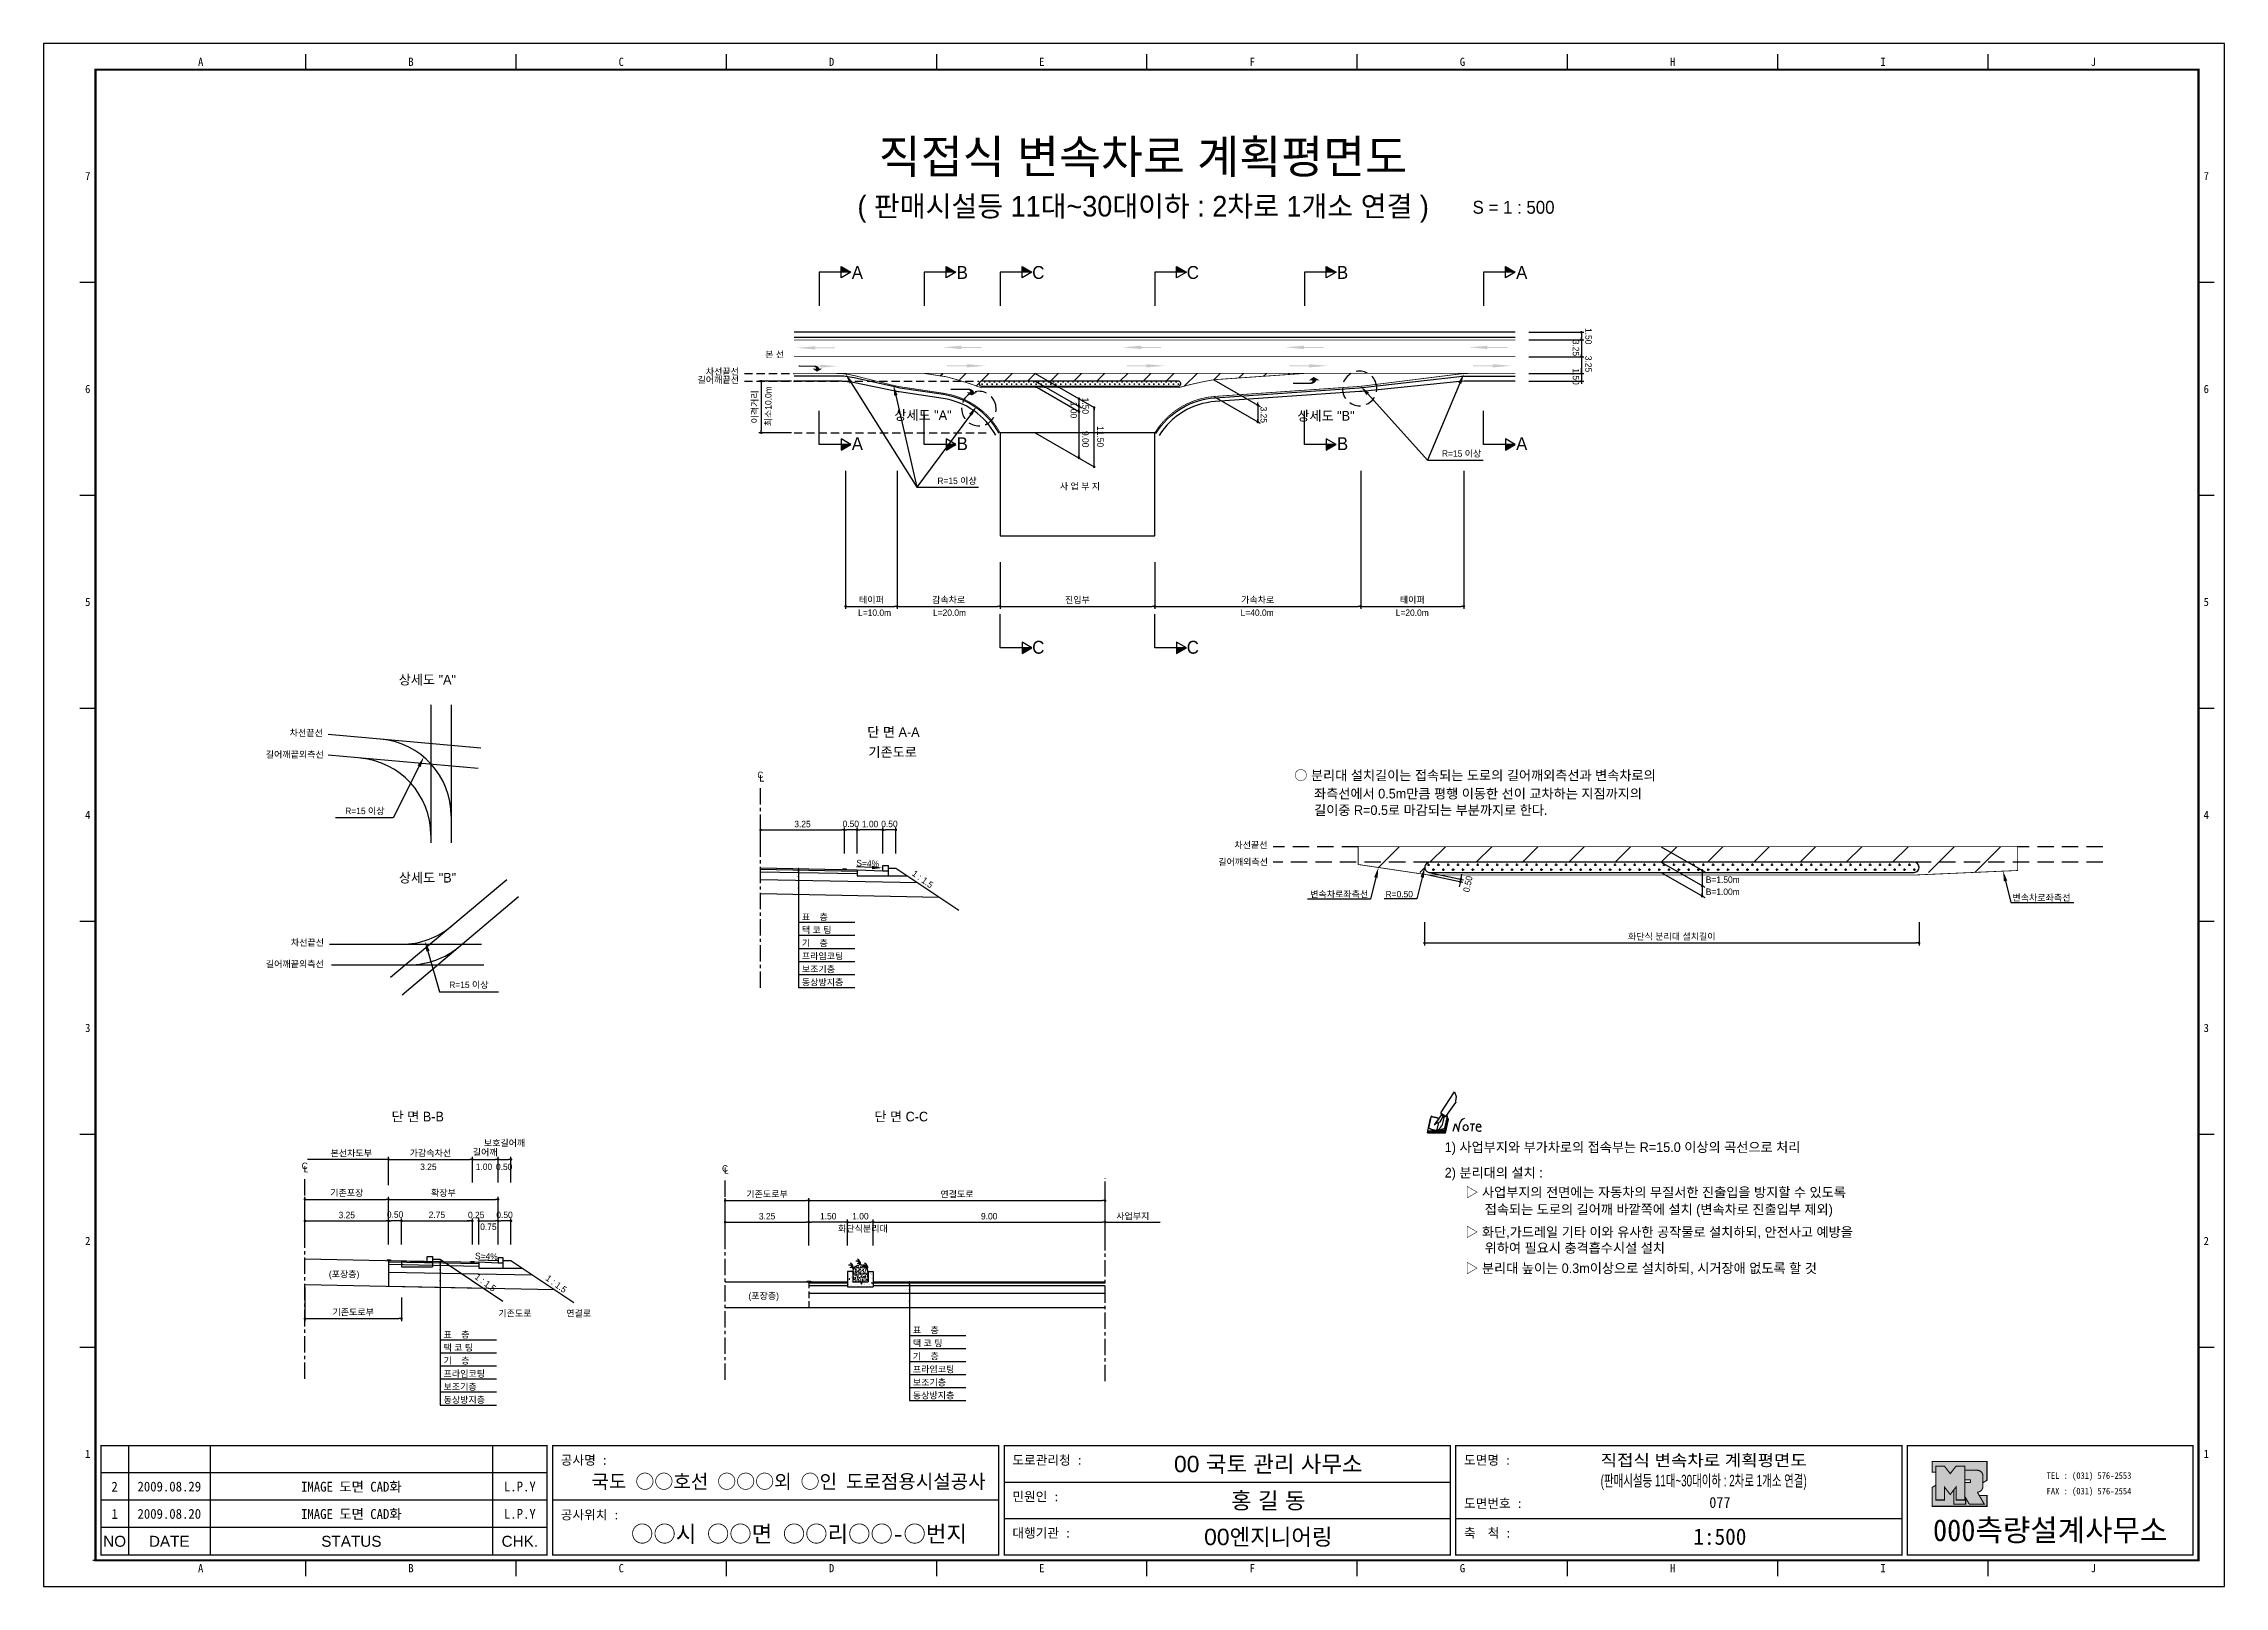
# Model space of a CAD drawing. Header units: millimetres. Extents: x 468 to 891, y -10 to 289.
import ezdxf
from ezdxf.enums import TextEntityAlignment as Align

# ---------------------------------------------------------------- set-up
doc = ezdxf.new("R2010")
doc.units = ezdxf.units.MM
doc.linetypes.add('CENTER', pattern=[50.8, 31.75, -6.35, 6.35, -6.35])
doc.linetypes.add('HIDDEN', pattern=[9.525, 6.35, -3.175])
for name, color, linetype in [('CC-GSTR-0004', 4, 'Continuous'), ('CM-LANE-0030', 30, 'Continuous'), ('CZ-DIMT-0002', 7, 'Continuous'), ('CZ-EXST-0002', 1, 'Continuous'), ('CZ-LIN1-0007', 7, 'Continuous'), ('CZ-LIN2-0003', 3, 'Continuous'), ('CZ-LINE-0001', 7, 'Continuous'), ('CZ-TEXT-BOX0', 7, 'Continuous'), ('TITLE', 7, 'Continuous')]:
    doc.layers.add(name, color=color, linetype=linetype)
doc.styles.add('견고딕', font='arial.ttf')
doc.styles.add('돋움', font='')
doc.styles.add('돋음체', font='')
doc.styles.get('돋움').set_extended_font_data('Dotum')
doc.styles.get('돋음체').set_extended_font_data('DotumChe')

msp = doc.modelspace()

# ---------------------------------------------------------------- texts
at = {"layer": 'CZ-DIMT-0002', "style": '돋움'}
for s, height, p in [('A', 2.5, (625.61, 245.02)), ('B', 2.5, (645.97, 245.02)), ('C', 2.5, (660.73, 245.02)), ('C', 2.5, (690.73, 245.02)), ('B', 2.5, (719.79, 245.02)), ('A', 2.5, (754.58, 245.02)), ('본 선', 1.25, (609.56, 229.12)), ('길어깨끝선', 1.25, (598.6, 224.17)), ('차선끝선', 1.25, (599.4, 225.77)), ('상세도 "A"', 1.875, (638.34, 217.33)), ('상세도 "B"', 1.875, (716.57, 217.2)), ('A', 2.5, (625.61, 211.79)), ('B', 2.5, (645.97, 211.79)), ('B', 2.5, (719.79, 211.79)), ('A', 2.5, (754.58, 211.79)), ('R=15 이상', 1.25, (742.91, 209.88)), ('R=15 이상', 1.25, (644.96, 204.6)), ('사 업 부 지', 1.25, (668.82, 203.52)), ('L=10.0m', 1.25, (628.95, 179)), ('L=20.0m', 1.25, (643.5, 179)), ('L=40.0m', 1.25, (703.22, 179)), ('L=20.0m', 1.25, (733.33, 179)), ('C', 2.5, (660.73, 172.29)), ('C', 2.5, (690.73, 172.29)), ('차선끝선', 1.25, (518.62, 155.68)), ('길어깨끝외측선', 1.25, (516.39, 151.48)), ('C', 1.25, (606.79, 147.52)), ('L', 1.25, (607.05, 146.86)), ('R=15 이상', 1.25, (530, 140.53)), ('차선끝선', 1.25, (702.02, 133.92)), ('차선끝선', 1.25, (518.85, 115)), ('길어깨끝외측선', 1.25, (516.4, 110.82)), ('R=15 이상', 1.25, (550.19, 106.8)), ('C', 1.25, (518.32, 71.66)), ('L', 1.25, (518.58, 71)), ('C', 1.25, (599.91, 71.15)), ('L', 1.25, (600.18, 70.76))]:
    msp.add_text(s, height=height, dxfattribs=at).set_placement(p, align=Align.MIDDLE_CENTER)
for s, rotation, p in [('1.50', 270, (766.92, 234.24)), ('3.25', 270, (764.48, 231.97)), ('3.25', 270, (766.92, 228.85)), ('1.50', 270, (764.48, 226.41)), ('최소10.0m', 90, (608.94, 215.17))]:
    msp.add_text(s, height=1.25, rotation=rotation, dxfattribs=at).set_placement(p)
for s, p in [('○ 분리대 설치길이는 접속되는 도로의 길어깨외측선과 변속차로의', (710.42, 147.44)), ('좌측선에서 0.5m만큼 평행 이동한 선이 교차하는 지점까지의', (714.27, 143.89)), ('길이중 R=0.5로 마감되는 부분까지로 한다.', (714.27, 140.69)), ('1) 사업부지와 부가차로의 접속부는 R=15.0 이상의 곡선으로 처리', (739.63, 75.28)), ('2) 분리대의 설치 :', (739.63, 70.33)), ('▷ 사업부지의 전면에는 자동차의 무질서한 진출입을 방지할 수 있도록', (743.62, 66.53)), ('접속되는 도로의 길어깨 바깥쪽에 설치 (변속차로 진출입부 제외)', (747.4, 63.21)), ('▷ 화단,가드레일 기타 이와 유사한 공작물로 설치하되, 안전사고 예방을', (743.62, 58.81)), ('위하여 필요시 충격흡수시설 설치', (747.4, 55.74)), ('▷ 분리대 높이는 0.3m이상으로 설치하되, 시거장애 없도록 할 것', (743.62, 51.79))]:
    msp.add_text(s, height=1.875, dxfattribs=at).set_placement(p, align=Align.MIDDLE_LEFT)
for s, p in [('길어깨외측선', (695.67, 130.01)), ('B=1.50m', (790.31, 126.57)), ('변속차로좌측선', (713.52, 123.74)), ('R=0.50', (728.15, 123.76)), ('B=1.00m', (790.31, 124.23)), ('변속차로좌측선', (849.84, 123.07)), ('표    층', (614.83, 119.32)), ('기    층', (614.83, 114.25)), ('택 코 팅', (614.83, 116.79)), ('프라임코팅', (614.83, 111.72)), ('보조기층', (614.83, 109.19)), ('동상방지층', (614.83, 106.66)), ('3.25', (540.74, 70.85)), ('1.00', (551.53, 70.85)), ('0.50', (555.44, 70.85)), ('화단식분리대', (621.85, 58.85)), ('사업부지', (675.86, 61.26)), ('(포장층)', (523.01, 50.01)), ('(포장층)', (604.47, 45.8)), ('기존도로', (555.9, 42.41)), ('연결로', (569.09, 42.41)), ('표    층', (545.27, 38.29)), ('표    층', (636.38, 39.15)), ('기    층', (545.27, 33.23)), ('택 코 팅', (545.27, 35.76)), ('기    층', (636.38, 34.08)), ('택 코 팅', (636.38, 36.61)), ('프라임코팅', (545.27, 30.7)), ('프라임코팅', (636.38, 31.55)), ('보조기층', (636.38, 29.02)), ('보조기층', (545.27, 28.16)), ('동상방지층', (545.27, 25.63)), ('동상방지층', (636.38, 26.49))]:
    msp.add_text(s, height=1.25, dxfattribs=at).set_placement(p)
for s, rotation, p in [('S=4%', 357.7094, (627.62, 130.34)), ('1 : 1.5', 323.8881, (638.29, 127.3)), ('S=4%', 357.7094, (553.59, 54.1)), ('1 : 1.5', 323.8881, (553.41, 49.01)), ('1 : 1.5', 323.8881, (567.16, 48.76))]:
    msp.add_text(s, height=1.25, rotation=rotation, dxfattribs=at).set_placement(p, align=Align.MIDDLE_CENTER)
at = {"layer": 'CZ-DIMT-0002', "char_height": 1.25, "attachment_point": 5, "style": '돋움'}
for s, insert, rotation in [('1.50', (669.88, 219.14), 270), ('1.00', (667.61, 218.33), 270), ('3.25', (704.49, 217.41), 270), ('9.00', (669.88, 212.66), 270), ('11.50', (672.77, 213.17), 270), ('\\A1;0.50', (744.12, 126.34), 78.0015)]:
    msp.add_mtext(s, dxfattribs=dict(at, insert=insert, rotation=rotation))
at = {"layer": 'CZ-DIMT-0002', "insert": (527.36, 74.04), "char_height": 1.25, "attachment_point": 5, "style": '돋움'}
msp.add_mtext('본선차도부', dxfattribs=at)
at = {"layer": 'CZ-LINE-0001', "insert": (605.76, 218.93), "char_height": 1.25, "attachment_point": 5, "rotation": 90, "style": '돋움'}
msp.add_mtext('\\A1;이격거리', dxfattribs=at)
at = {"layer": 'CZ-LINE-0001', "char_height": 1.25, "attachment_point": 5, "style": '돋움'}
for s, insert in [('\\A1;테이퍼', (628.33, 181.42)), ('\\A1;감속차로', (643.33, 181.43)), ('\\A1;진입부', (668.33, 181.42)), ('\\A1;가속차로', (703.33, 181.43)), ('\\A1;테이퍼', (733.33, 181.42)), ('\\A1;3.25', (614.95, 137.98)), ('\\A1;0.50', (624.33, 138.01)), ('\\A1;1.00', (628.08, 137.98)), ('\\A1;0.50', (631.83, 138)), ('\\A1;화단식 분리대 설치길이', (783.71, 116.1)), ('\\A1;보호길어깨', (557.11, 76.01)), ('\\A1;가감속차선', (542.73, 74.09)), ('\\A1;길어깨', (553.36, 74.22)), ('\\A1;기존포장', (526.48, 66.35)), ('\\A1;확장부', (545.23, 66.35)), ('\\A1;기존도로부', (608.08, 66.1)), ('\\A1;연결도로', (644.95, 66.09)), ('\\A1;3.25', (526.48, 62.11)), ('\\A1;0.50', (535.86, 62.19)), ('\\A1;2.75', (543.98, 62.15)), ('\\A1;0.25', (551.61, 62.12)), ('\\A1;0.75', (553.98, 59.84)), ('\\A1;0.50', (557.11, 62.14)), ('\\A1;3.25', (608.08, 61.87)), ('\\A1;1.50', (619.95, 61.87)), ('\\A1;1.00', (626.2, 61.87)), ('\\A1;9.00', (651.2, 61.87)), ('\\A1;기존도로부', (527.73, 43.2))]:
    msp.add_mtext(s, dxfattribs=dict(at, insert=insert))
at = {"layer": 'CZ-TEXT-BOX0', "style": '돋움'}
for s, p in [('상세도 "A"', (542.13, 166)), ('단 면 A-A', (632.61, 155.84)), ('기존도로', (632.46, 151.95)), ('상세도 "B"', (542.15, 127.57)), ('단 면 B-B', (540.26, 81.22)), ('단 면 C-C', (634.12, 81.22))]:
    msp.add_text(s, height=1.875, dxfattribs=at).set_placement(p, align=Align.MIDDLE_CENTER)
at = {"layer": 'TITLE', "color": 3, "linetype": 'Continuous', "style": '돋음체'}
for s, p in [('A', (498.12, 285.9)), ('B', (538.95, 285.9)), ('C', (579.77, 285.9)), ('D', (620.6, 285.9)), ('E', (661.42, 285.9)), ('F', (702.25, 285.9)), ('G', (743.07, 285.9)), ('H', (783.9, 285.9)), ('I', (824.72, 285.9)), ('J', (865.54, 285.9)), ('7', (476.2, 263.73)), ('7', (887.47, 263.73)), ('6', (476.2, 222.4)), ('6', (887.47, 222.4)), ('5', (476.2, 181.07)), ('5', (887.47, 181.07)), ('4', (476.2, 139.74)), ('4', (887.47, 139.74)), ('3', (476.2, 98.41)), ('3', (887.47, 98.41)), ('2', (476.2, 57.09)), ('2', (887.47, 57.09)), ('1', (476.2, 15.76)), ('1', (887.47, 15.76)), ('A', (498.12, -6.42)), ('B', (538.95, -6.42)), ('C', (579.77, -6.42)), ('D', (620.6, -6.42)), ('E', (661.42, -6.42)), ('F', (702.25, -6.42)), ('G', (743.07, -6.42)), ('H', (783.9, -6.42)), ('I', (824.72, -6.42)), ('J', (865.54, -6.42))]:
    msp.add_text(s, height=1.59, dxfattribs=at).set_placement(p, align=Align.MIDDLE)
at = {"layer": 'TITLE', "style": '돋움'}
for s, height, p in [('직접식 변속차로 계획평면도', 6.5, (681.05, 267.51)), ('( 판매시설등 11대~30대이하 : 2차로 1개소 연결 )', 4, (681.09, 257.88))]:
    msp.add_text(s, height=height, dxfattribs=at).set_placement(p, align=Align.MIDDLE_CENTER)
msp.add_text('S = 1 : 500', height=2.5, dxfattribs=at).set_placement((745.04, 257.67), align=Align.MIDDLE_LEFT)
at = {"layer": 'TITLE', "style": '돋음체'}
for s, p in [('공사명 : ', (568.03, 13.66)), ('도로관리청 :', (655.71, 13.66)), ('도면명 :', (743.38, 13.66)), ('민원인 :', (655.71, 6.58)), ('공사위치 :', (568.03, 3.04)), ('도면번호 :', (743.38, 5.26)), ('대행기관 :', (655.71, -0.49)), ('축  척 :', (743.38, -0.49))]:
    msp.add_text(s, height=1.804, dxfattribs=at).set_placement(p)
at = {"layer": 'TITLE', "color": 7, "linetype": 'Continuous'}
for s, height, style, p in [('00 국토 관리 사무소', 3.1832, '견고딕', (705.38, 13.83)), ('국도 ○○호선 ○○○외 ○인 도로점용시설공사', 2.7, '돋음체', (612.25, 10.44)), ('홍 길 동', 3.183, '견고딕', (705.38, 6.76)), ('○○시 ○○면 ○○리○○-○번지', 3.1832, '돋음체', (614.28, 0.28)), ('00엔지니어링', 3.183, '견고딕', (705.38, -0.32))]:
    msp.add_text(s, height=height, dxfattribs=dict(at, style=style)).set_placement(p, align=Align.MIDDLE)
at = {"layer": 'TITLE', "style": '돋움'}
for s, width, p, p2 in [('직접식 변속차로 계획평면도', 1.010039, (769.91, 13.4), (809.91, 13.4)), ('(판매시설등 11대~30대이하 : 2차로 1개소 연결)', 0.580309, (769.91, 9.45), (809.91, 9.45))]:
    msp.add_text(s, height=2.25, dxfattribs=dict(at, width=width)).set_placement(p, p2, align=Align.FIT)
at = {"layer": 'TITLE', "color": 1, "linetype": 'Continuous', "style": '돋음체'}
msp.add_text('2', height=1.91, dxfattribs=at).set_placement((481.42, 9.41), align=Align.MIDDLE)
at = {"layer": 'TITLE', "linetype": 'Continuous'}
for s, height, style, p in [('2009.08.29', 1.91, '돋음체', (492.03, 9.41)), ('L.P.Y', 1.91, '돋음체', (560.08, 9.41)), ('1', 1.91, '돋음체', (481.42, 4.11)), ('2009.08.20', 1.91, '돋음체', (492.03, 4.11)), ('L.P.Y', 1.91, '돋음체', (560.08, 4.11)), ('077', 2.122, '돋음체', (793.05, 6.32)), ('1:500', 3.183, '돋음체', (793.05, -0.32)), ('NO', 2.122, '견고딕', (481.42, -1.2)), ('DATE', 2.122, '견고딕', (492.03, -1.2)), ('STATUS', 2.122, '견고딕', (527.38, -1.2)), ('CHK.', 2.122, '견고딕', (560.08, -1.2))]:
    msp.add_text(s, height=height, dxfattribs=dict(at, style=style)).set_placement(p, align=Align.MIDDLE)
at = {"layer": 'TITLE', "style": '돋음체'}
for p in [(527.38, 9.41), (527.38, 4.11)]:
    msp.add_text('IMAGE 도면 CAD화', height=1.9099, dxfattribs=at).set_placement(p, align=Align.MIDDLE)
at = {"layer": 'TITLE', "color": 180, "style": '돋음체'}
for s, p in [('TEL : (031) 576-2553', (856.48, 10.92)), ('FAX : (031) 576-2554', (856.48, 7.9))]:
    msp.add_text(s, height=1.2733, dxfattribs=at).set_placement(p)
msp.add_text('000측량설계사무소', height=4.244, dxfattribs=at).set_placement((857.18, -1.17), align=Align.CENTER)

# ---------------------------------------------------------------- blocks, each defined once
blk = doc.blocks.new('note')
for p, q in [((0.85, 3.5), (3.53, 7.57)), ((1.8, 2.79), (3.74, 5.46)), ((3.53, 7.57), (3.8, 6.64)), ((3.8, 6.64), (3.69, 5.72)), ((3.69, 5.72), (3.74, 5.46)), ((-1.24, 2.36), (-1.77, 0)), ((-1.77, 0), (1.77, 0)), ((-1.77, 0), (-1.77, -0.3)), ((-1.53, 0.52), (-1.55, 0.54)), ((-1.01, 2.9), (-1.53, 0.52)), ((-1.48, 0.48), (-1.53, 0.52)), ((-1.43, 0.44), (-1.48, 0.48)), ((-1.38, 0.41), (-1.43, 0.44)), ((-1.33, 0.4), (-1.38, 0.41)), ((-1.27, 0.37), (-1.33, 0.4)), ((-1.22, 0.35), (-1.27, 0.37)), ((-1.13, 2.36), (-1.24, 2.36)), ((-1.17, 0.33), (-1.22, 0.35)), ((-1.12, 0.32), (-1.17, 0.33)), ((-1.02, 0.25), (-1.12, 0.32)), ((-0.97, 0.22), (-1.02, 0.25)), ((-1, 2.9), (-1.01, 2.9)), ((-0.98, 2.85), (-1, 2.9)), ((-0.95, 2.8), (-0.98, 2.85)), ((-0.93, 0.21), (-0.97, 0.22)), ((-0.9, 2.75), (-0.95, 2.8)), ((-0.88, 0.19), (-0.93, 0.21)), ((-0.85, 2.72), (-0.9, 2.75)), ((-0.8, 0.18), (-0.88, 0.19)), ((-0.79, 2.69), (-0.85, 2.72)), ((-0.75, 0.17), (-0.8, 0.18)), ((-0.74, 2.68), (-0.79, 2.69)), ((-0.7, 0.16), (-0.75, 0.17)), ((-0.69, 2.65), (-0.74, 2.68)), ((-0.64, 0.15), (-0.7, 0.16)), ((-0.64, 2.65), (-0.69, 2.65)), ((-0.59, 2.63), (-0.64, 2.65)), ((-0.58, 0.14), (-0.64, 0.15)), ((-0.54, 2.62), (-0.59, 2.63)), ((-0.53, 0.13), (-0.58, 0.14)), ((-0.48, 2.61), (-0.54, 2.62)), ((-0.48, 0.12), (-0.53, 0.13)), ((-0.43, 2.61), (-0.48, 2.61)), ((-0.43, 0.11), (-0.48, 0.12)), ((0.75, 2.77), (-0.46, 1.16)), ((0.37, 2.24), (-0.46, 1.16)), ((-0.46, 1.16), (-0.08, 1.47)), ((-0.38, 2.59), (-0.43, 2.61)), ((-0.38, 0.08), (-0.43, 0.11)), ((-0.33, 2.59), (-0.38, 2.59)), ((-0.29, 0.06), (-0.38, 0.08)), ((-0.27, 2.58), (-0.33, 2.59)), ((-0.23, 0.05), (-0.29, 0.06)), ((-0.22, 2.57), (-0.27, 2.58)), ((-0.16, 0.04), (-0.23, 0.05)), ((-0.17, 2.56), (-0.22, 2.57)), ((-0.12, 2.55), (-0.17, 2.56)), ((-0.11, 0.03), (-0.16, 0.04)), ((-0.07, 2.53), (-0.12, 2.55)), ((-0.04, 0.02), (-0.11, 0.03)), ((-0.08, 1.47), (0.72, 1.75)), ((-0.01, 2.51), (-0.07, 2.53)), ((-0.05, -0.3), (-0.05, 0)), ((0, 0), (-0.04, 0.02)), ((0.04, 2.5), (-0.01, 2.51)), ((0.37, 1.63), (0, 0)), ((0, 0), (1.6, 0.53)), ((0, 0), (1.65, 0.18)), ((0, 0.01), (0.06, 0.04)), ((0, -0.3), (0, 0)), ((0.09, 2.48), (0.04, 2.5)), ((0.05, -0.3), (0.05, 0)), ((0.06, 0.04), (0.11, 0.07)), ((0.14, 2.48), (0.09, 2.48)), ((0.11, 0.07), (0.16, 0.09)), ((0.2, 2.47), (0.14, 2.48)), ((0.16, 0.09), (0.21, 0.12)), ((0.26, 2.43), (0.18, 2.46)), ((0.21, 0.12), (0.27, 0.14)), ((0.34, 2.4), (0.26, 2.43)), ((0.27, 0.14), (0.36, 0.19)), ((0.45, 2.37), (0.34, 2.4)), ((0.36, 0.19), (0.41, 0.22)), ((0.41, 0.22), (0.46, 0.27)), ((0.46, 0.27), (0.51, 0.3)), ((0.51, 0.3), (0.56, 0.34)), ((0.56, 0.34), (0.6, 0.4)), ((0.6, 0.4), (0.64, 0.45)), ((0.64, 0.45), (0.67, 0.51)), ((0.67, 0.51), (0.74, 0.58)), ((0.72, 1.75), (1.16, 2.53)), ((0.74, 0.58), (0.79, 0.63)), ((1, 3.1), (0.75, 2.77)), ((0.79, 0.63), (0.83, 0.68)), ((0.83, 0.68), (0.86, 0.73)), ((0.85, 3.5), (1.8, 2.79)), ((1, 3.4), (0.85, 3.21)), ((0.85, 3.21), (1.52, 2.71)), ((0.86, 0.73), (0.89, 0.79)), ((0.89, 0.84), (0.92, 0.89)), ((0.89, 0.79), (0.89, 0.84)), ((0.92, 0.89), (0.96, 0.95)), ((0.96, 0.95), (1.01, 0.97)), ((1.47, 2.74), (1.01, 0.97)), ((1.16, 2.53), (1.37, 2.82)), ((2.13, 2.84), (1.44, 2.63)), ((1.52, 2.71), (1.66, 2.9)), ((1.6, 0.53), (2.13, 2.84)), ((1.65, 0.18), (2.19, 2.48)), ((1.77, 0), (2.3, 2.36)), ((1.77, -0.3), (2.3, 2.07)), ((1.77, -0.38), (2.3, 1.99)), ((1.77, -0.44), (2.3, 1.93)), ((1.77, 0), (1.77, -0.3)), ((2.19, 2.48), (2.04, 2.47)), ((2.3, 2.36), (2.16, 2.36)), ((2.3, 2.36), (2.3, 2.07)), ((3.21, -0.08), (3.68, 1.4)), ((3.68, 1.4), (4.26, -0.14)), ((4.26, -0.14), (4.56, 1.44)), ((6.55, 1.34), (7.46, 1.34)), ((7.01, 1.34), (6.87, -0.11)), ((7.71, 0.77), (7.71, 0.55)), ((7.71, 0.77), (8.67, 0.77)), ((-1.77, -0.3), (1.77, -0.3)), ((-1.77, -0.43), (-1.77, -0.3)), ((-1.77, -0.37), (1.77, -0.37)), ((-1.77, -0.43), (1.77, -0.43))]:
    blk.add_line(p, q)
for centre, major_axis, start_param, end_param in [((0.4, 2.31), (0.0702, 0.0702), 3.283946, 6.425539), ((5.68, 1.23), (-0.806, 0.806), -0.591174, 0.597824), ((5.66, 0.58), (-0.378, 0.378), 3.926991, 10.210176), ((8.3, 0.49), (0.422, 0.422), 2.265602, 4.634911), ((8.19, 0.77), (-0.342, 0.342), 3.926991, 7.068583)]:
    blk.add_ellipse(centre, major_axis=major_axis, ratio=1, start_param=start_param, end_param=end_param)
blk = doc.blocks.new('_Dot')
at = {"color": 0, "linetype": 'ByBlock', "lineweight": -2}
blk.add_line((-0.5, 0), (-1, 0), dxfattribs=at)
at = {"color": 0, "linetype": 'ByBlock', "const_width": 0.5}
blk.add_lwpolyline([(-0.25, 0, 1), (0.25, 0, 1)], format="xyb", close=True, dxfattribs=at)

# ---------------------------------------------------------------- hatches: boundary and pattern name
at = {"layer": 'CM-LANE-0030'}
h = msp.add_hatch(dxfattribs=at)
h.set_pattern_fill('ANSI31', color=256, style=0)
h.set_pattern_definition([(45, (546.8646, -9.068), (-2.245064, 2.245064), [])])
h.paths.add_polyline_path([(687.89, 223.93, -0.801424), (688.1, 222.98, 0.001479), (688, 222.93), (689.24, 222.93, -0.078793), (694.81, 224.21), (712.39, 225.43), (638.58, 225.43), (642.88, 224.78, -0.082795), (648.59, 222.93), (649.62, 222.93, 0.001767), (649.51, 223, -0.768255), (649.76, 223.93)])
at = {"layer": 'CZ-EXST-0002'}
h = msp.add_hatch(dxfattribs=at)
h.set_pattern_fill('AR-SAND', color=256, scale=0.01, style=0)
h.set_pattern_definition([(37.5, (-484.41516, 3532.0277), (-0.016000313, 0.489413237), [0, -0.38608, 0, -0.4318, 0, -0.41275]), (7.5, (-484.41516, 3532.0277), (0.44952328, 0.7168251), [0, -0.20828, 0, -0.34798, 0, -0.13335]), (327.5, (-484.7276, 3532.0277), (0.79099237, 0.001437185), [0, -0.127, 0, -0.4572, 0, -0.5969]), (317.5, (-484.7276, 3532.0277), (0.76355645, 0.22292932), [0, -0.0635, 0, -0.29972, 0, -0.3429])])
edge = h.paths.add_edge_path()
edge.add_ellipse((626.2, 51.18), major_axis=(-1.5, 0), ratio=0.829212, start_angle=180, end_angle=360)
edge.add_line((624.7, 51.18), (624.7, 49.18))
edge.add_line((624.7, 49.18), (627.7, 49.18))
edge.add_line((627.7, 49.18), (627.7, 51.18))
at = {"layer": 'CZ-LIN1-0007'}
for points in [[(617.46, 230.71), (617.46, 230.5), (621.28, 230.5), (621.28, 230.28), (617.46, 230.28), (617.46, 230.07), (613.81, 230.39)], [(645.82, 230.81), (645.82, 230.59), (649.65, 230.59), (649.65, 230.38), (645.82, 230.38), (645.82, 230.16), (642.17, 230.49)], [(680.72, 230.81), (680.72, 230.59), (684.54, 230.59), (684.54, 230.38), (680.72, 230.38), (680.72, 230.16), (677.07, 230.49)], [(712.3, 230.81), (712.3, 230.59), (716.13, 230.59), (716.13, 230.38), (712.3, 230.38), (712.3, 230.16), (708.65, 230.49)], [(747.93, 230.81), (747.93, 230.59), (751.76, 230.59), (751.76, 230.38), (747.93, 230.38), (747.93, 230.16), (744.28, 230.49)], [(617.34, 226.95, -0.267976), (618.25, 226.35), (618.8, 226.35), (617.77, 225.77), (616.94, 226.34), (617.55, 226.34, 0.504994), (617.27, 226.71), (614.22, 226.73), (614.22, 226.97)], [(618.47, 227.12), (618.47, 226.93), (615.04, 226.93), (615.04, 226.74), (618.47, 226.74), (618.47, 226.55), (621.74, 226.83)], [(646.81, 227.23), (646.81, 227.02), (642.98, 227.02), (642.98, 226.8), (646.81, 226.8), (646.81, 226.59), (650.46, 226.91)], [(681.7, 227.23), (681.7, 227.02), (677.88, 227.02), (677.88, 226.8), (681.7, 226.8), (681.7, 226.59), (685.35, 226.91)], [(713.29, 227.23), (713.29, 227.02), (709.46, 227.02), (709.46, 226.8), (713.29, 226.8), (713.29, 226.59), (716.94, 226.91)], [(713.71, 223.39, 0.267976), (714.73, 224.08), (715.36, 224.08), (714.19, 224.74), (713.25, 224.09), (713.94, 224.08, -0.504994), (713.63, 223.67), (710.17, 223.65), (710.17, 223.37)], [(748.92, 227.23), (748.92, 227.02), (745.09, 227.02), (745.09, 226.8), (748.92, 226.8), (748.92, 226.59), (752.57, 226.91)], [(647.27, 222.48, -0.267976), (648.29, 221.79), (648.92, 221.79), (647.75, 221.14), (646.81, 221.78), (647.5, 221.79, 0.504994), (647.19, 222.21), (643.73, 222.23), (643.73, 222.5)], [(623.45, 129.16), (623.45, 129.28), (622.7, 129.3), (622.7, 129.17)], [(534.98, 53.3), (534.98, 53.42), (534.23, 53.44), (534.23, 53.31)], [(551.23, 52.97), (551.23, 53.1), (550.48, 53.11), (550.48, 52.99)], [(616.58, 49.18), (616.58, 49.31), (615.83, 49.31), (615.83, 49.18)]]:
    msp.add_hatch(color=256, dxfattribs=at).paths.add_polyline_path(points)
at = {"layer": 'CZ-LIN2-0003'}
h = msp.add_hatch(dxfattribs=at)
h.set_pattern_fill('CROSS', color=256, scale=0.075, style=0)
h.set_pattern_definition([(0, (546.86463, -9.06804), (0.47625, 0.47625), [0.238125, -0.714375]), (90, (546.9837, -9.1871), (-0.47625, 0.47625), [0.238125, -0.714375])])
h.paths.add_polyline_path([(687.89, 222.93, 1), (687.89, 223.93), (649.76, 223.93, 1), (649.76, 222.93)])
h = msp.add_hatch(dxfattribs=at)
h.set_pattern_fill('CROSS', color=256, scale=0.15, style=0)
h.set_pattern_definition([(0, (403.8484, -328.0602), (0.9525, 0.9525), [0.47625, -1.42875]), (90, (404.0866, -328.2983), (-0.9525, 0.9525), [0.47625, -1.42875])])
h.paths.add_polyline_path([(736.75, 130.59, 0.857281), (736.45, 128.63, -0.001024), (736.6, 128.59), (830.72, 128.59, 1), (830.72, 130.59)])
at = {"layer": 'CZ-LINE-0001'}
for points in [[(622.46, 246.2), (622.46, 245.1), (624.36, 245.1)], [(642.82, 246.2), (642.82, 245.1), (644.72, 245.1)], [(657.57, 246.2), (657.57, 245.1), (659.48, 245.1)], [(687.57, 246.2), (687.57, 245.1), (689.48, 245.1)], [(716.63, 246.2), (716.63, 245.1), (718.53, 245.1)], [(751.43, 246.2), (751.43, 245.1), (753.33, 245.1)], [(624.36, 211.66), (622.46, 211.66), (622.46, 210.56)], [(644.72, 211.66), (642.82, 211.66), (642.82, 210.56)], [(718.53, 211.66), (716.63, 211.66), (716.63, 210.56)], [(753.33, 211.66), (751.43, 211.66), (751.43, 210.56)], [(659.48, 172.16), (657.57, 172.16), (657.57, 171.06)], [(689.48, 172.16), (687.57, 172.16), (687.57, 171.06)]]:
    msp.add_hatch(color=256, dxfattribs=at).paths.add_polyline_path(points)
at = {"layer": 'TITLE', "ltscale": 150}
h = msp.add_hatch(color=8, dxfattribs=at)
edge = h.paths.add_edge_path()
edge.add_line((844.91, 14.28), (834.24, 14.28))
edge.add_line((834.24, 14.28), (834.24, 12.2))
edge.add_line((834.24, 12.2), (834.95, 12.2))
edge.add_line((834.95, 12.2), (834.95, 13.38))
edge.add_line((834.95, 13.38), (836.64, 13.38))
edge.add_line((836.64, 13.38), (837.77, 11.92))
edge.add_line((837.77, 11.92), (838.9, 13.38))
edge.add_line((838.9, 13.38), (840.59, 13.38))
edge.add_line((840.59, 13.38), (840.59, 12.58))
edge.add_line((840.59, 12.58), (843.03, 12.58))
edge.add_arc((843.03, 11.51), 1.07, 0, 90, ccw=False)
edge.add_line((844.1, 11.51), (844.1, 10.14))
edge.add_line((844.1, 10.14), (844.91, 10.65))
edge.add_line((844.91, 10.65), (844.91, 14.28))
h.paths.add_polyline_path([(838.45, 8.76), (837.77, 7.88), (836.64, 9.33), (836.64, 6.82), (834.95, 6.82), (834.95, 9.67), (834.24, 9.23), (834.24, 5.59), (844.91, 5.59), (844.91, 7.67), (843.41, 7.67), (844.37, 6.02), (841.46, 6.02), (840.76, 7.23), (840.76, 6.02), (838.45, 6.02)])
msp.add_hatch(color=5, dxfattribs=at).paths.add_polyline_path([(840.59, 13.38), (838.9, 13.38), (837.77, 11.92), (836.64, 13.38), (834.95, 13.38), (834.95, 6.82), (836.64, 6.82), (836.64, 9.33), (837.77, 7.88), (838.9, 9.33), (838.9, 6.82), (840.59, 6.82)])
h = msp.add_hatch(color=161, dxfattribs=at)
edge = h.paths.add_edge_path()
edge.add_arc((843.03, 11.51), 1.07, 360, 450)
edge.add_line((843.03, 12.58), (840.59, 12.58))
edge.add_line((840.59, 12.58), (840.59, 10.73))
edge.add_line((840.59, 10.73), (841.58, 10.73))
edge.add_arc((841.58, 10.61), 0.113, 0, 90, ccw=False)
edge.add_line((841.7, 10.61), (841.7, 10.3))
edge.add_arc((841.58, 10.3), 0.113, 270, 360, ccw=False)
edge.add_line((841.58, 10.19), (840.59, 10.19))
edge.add_line((840.59, 10.19), (840.59, 6.82))
edge.add_line((840.59, 6.82), (838.9, 6.82))
edge.add_line((838.9, 6.82), (838.9, 9.33))
edge.add_line((838.9, 9.33), (838.45, 8.76))
edge.add_line((838.45, 8.76), (838.45, 6.02))
edge.add_line((838.45, 6.02), (840.76, 6.02))
edge.add_line((840.76, 6.02), (840.76, 7.23))
edge.add_line((840.76, 7.23), (841.46, 6.02))
edge.add_line((841.46, 6.02), (844.37, 6.02))
edge.add_line((844.37, 6.02), (843.03, 8.34))
edge.add_arc((843.03, 9.41), 1.07, 270, 360)
edge.add_line((844.1, 9.41), (844.1, 11.51))

# ---------------------------------------------------------------- linework, layer by layer
at = {"color": 0, "linetype": 'ByBlock', "lineweight": -2}
for p, q in [((766.16, 233.18), (766.16, 232.93)), ((766.16, 232.18), (766.16, 232.43)), ((766.16, 231.68), (766.16, 231.43)), ((766.16, 228.93), (766.16, 229.18)), ((766.16, 228.43), (766.16, 228.18)), ((766.16, 225.68), (766.16, 225.93)), ((766.16, 225.68), (766.16, 225.93)), ((668.63, 220.27), (668.63, 220.02)), ((766.16, 223.68), (766.16, 223.43)), ((766.16, 223.68), (766.16, 223.43)), ((668.63, 219.27), (668.63, 219.52)), ((668.63, 218.77), (668.63, 218.52)), ((668.63, 218.27), (668.63, 218.52)), ((671.58, 218.57), (671.58, 218.32)), ((703.32, 216.31), (703.32, 216.56)), ((703.33, 219.56), (703.33, 219.81)), ((703.33, 219.06), (703.33, 218.81)), ((668.63, 209.27), (668.63, 209.52)), ((671.58, 207.57), (671.58, 207.82)), ((742.82, 127.52), (742.87, 127.76)), ((789.61, 128.75), (789.61, 128.5)), ((742.62, 126.55), (742.56, 126.31)), ((789.61, 125.75), (789.61, 125.5)), ((789.61, 124.25), (789.61, 124.5)), ((534.36, 72.9), (534.11, 72.9)), ((673.95, 60.73), (674.2, 60.73))]:
    msp.add_line(p, q, dxfattribs=at)
at = {"color": 0, "linetype": 'ByBlock', "const_width": 0.25}
for points in [[(766.16, 233.3, 1), (766.16, 233.55, 1)], [(766.16, 231.8, 1), (766.16, 232.05, 1)], [(766.16, 232.05, 1), (766.16, 231.8, 1)], [(766.16, 228.55, 1), (766.16, 228.8, 1)], [(766.16, 228.8, 1), (766.16, 228.55, 1)], [(766.16, 225.55, 1), (766.16, 225.3, 1)], [(766.16, 225.55, 1), (766.16, 225.3, 1)], [(668.63, 220.4, 1), (668.63, 220.65, 1)], [(766.16, 223.8, 1), (766.16, 224.05, 1)], [(766.16, 223.8, 1), (766.16, 224.05, 1)], [(668.63, 218.9, 1), (668.63, 219.15, 1)], [(668.63, 219.15, 1), (668.63, 218.9, 1)], [(668.63, 218.15, 1), (668.63, 217.9, 1)], [(671.58, 218.69, 1), (671.58, 218.94, 1)], [(703.32, 216.18, 1), (703.32, 215.93, 1)], [(703.33, 219.18, 1), (703.33, 219.43, 1)], [(703.33, 219.43, 1), (703.33, 219.18, 1)], [(668.63, 209.15, 1), (668.63, 208.9, 1)], [(671.58, 207.44, 1), (671.58, 207.19, 1)], [(742.64, 126.67, 1), (742.69, 126.92, 1)], [(742.8, 127.4, 1), (742.74, 127.15, 1)], [(789.61, 128.88, 1), (789.61, 129.13, 1)], [(789.61, 125.88, 1), (789.61, 126.13, 1)], [(789.61, 124.13, 1), (789.61, 123.88, 1)], [(534.48, 72.9, 1), (534.73, 72.9, 1)], [(673.83, 60.73, 1), (673.58, 60.73, 1)]]:
    msp.add_lwpolyline(points, format="xyb", close=True, dxfattribs=at)
at = {"layer": 'CC-GSTR-0004'}
for p, q in [((625.58, 129.12), (630.58, 128.92)), ((625.58, 129.12), (625.58, 127.92)), ((625.58, 127.92), (631.58, 127.92)), ((630.58, 129.92), (631.58, 129.92)), ((630.58, 128.92), (630.58, 129.92)), ((630.58, 128.92), (631.58, 128.92)), ((631.58, 129.92), (631.58, 127.92))]:
    msp.add_line(p, q, dxfattribs=at)
for points in [[(753.33, 233.43), (613.33, 233.43)], [(753.33, 232.43), (613.33, 232.43)], [(556.86, 52.8), (555.86, 52.8), (552.11, 52.95), (552.11, 51.8), (556.86, 51.8), (556.86, 53.8), (555.86, 53.8), (555.86, 52.8)]]:
    msp.add_lwpolyline(points, dxfattribs=at)
for points in [[(653.12, 213.81, 0.234605), (642.36, 221.32), (633.87, 222.6), (633.87, 222.6, -0.018175), (632.8, 222.8), (632.8, 222.8), (624.96, 224.56), (624.96, 224.56, 0.055452), (621.67, 224.93), (621.67, 224.93), (613.33, 224.93)], [(683.55, 213.8, -0.24079), (695.05, 220.72), (723.01, 222.66), (723.01, 222.66, 0.010735), (723.65, 222.72), (723.65, 222.72), (742.5, 224.84), (742.5, 224.84, -0.028022), (744.18, 224.93), (744.18, 224.93), (753.33, 224.93)], [(652.46, 213.45, 0.234605), (642.25, 220.58), (633.7, 221.86, -0.012396), (632.97, 221.99), (624.8, 223.64, 0.049659), (621.84, 223.93), (613.33, 223.93)], [(753.33, 223.93), (744.08, 223.93, 0.024952), (742.59, 223.86), (723.56, 221.95, -0.007667), (723.1, 221.91), (695.1, 219.97, 0.24079), (684.18, 213.4)]]:
    msp.add_lwpolyline(points, format="xyb", dxfattribs=at)
at = {"layer": 'CM-LANE-0030'}
for p, q in [((726.75, 129.55), (730.79, 133.59)), ((736.77, 130.59), (739.77, 133.59)), ((745.75, 130.59), (748.75, 133.59)), ((754.73, 130.59), (757.73, 133.59)), ((763.71, 130.59), (766.71, 133.59)), ((772.69, 130.59), (775.69, 133.59)), ((781.67, 130.59), (784.67, 133.59)), ((790.65, 130.59), (793.65, 133.59)), ((799.63, 130.59), (802.63, 133.59)), ((808.61, 130.59), (811.61, 133.59)), ((817.59, 130.59), (820.59, 133.59)), ((826.57, 130.59), (829.57, 133.59)), ((833.55, 128.59), (838.55, 133.59)), ((842.53, 128.59), (847.53, 133.59)), ((734.77, 128.59), (735.75, 129.57))]:
    msp.add_line(p, q, dxfattribs=at)
at = {"layer": 'CM-LANE-0030', "const_width": 0.15}
msp.add_lwpolyline([(753.33, 228.68), (613.33, 228.68)], dxfattribs=at)
for points in [[(688, 222.68, -0.026159), (694.81, 224.21), (712.39, 225.43), (638.58, 225.43), (642.88, 224.78, -0.027105), (649.62, 222.68)], [(850.85, 133.59), (850.85, 128.97), (830.76, 128.09), (736.6, 128.09, -0.142447), (736.6, 128.09), (722.82, 130.14), (722.82, 133.59)]]:
    msp.add_lwpolyline(points, format="xyb", close=True, dxfattribs=at)
at = {"layer": 'CZ-EXST-0002'}
for p, q in [((542.79, 161.09), (542.79, 134.31)), ((546.78, 161.09), (546.78, 134.31)), ((552.49, 152.72), (522.9, 155.35)), ((552, 148.75), (522.9, 151.33)), ((535, 108.24), (557.55, 127.23)), ((537.21, 104.87), (559.81, 123.9)), ((523.13, 114.67), (552.61, 114.67)), ((523.54, 110.67), (553.09, 110.67)), ((518.36, 53.63), (537.11, 53.25)), ((537.11, 53.25), (537.11, 52.05)), ((537.11, 53.25), (542.11, 53.05)), ((537.11, 52.05), (543.11, 52.05)), ((542.11, 53.05), (542.11, 54.05)), ((542.11, 54.05), (543.11, 54.05)), ((542.11, 53.05), (543.11, 53.05)), ((543.11, 54.05), (543.11, 52.05)), ((543.11, 53.55), (544.61, 53.55)), ((544.61, 53.55), (556.81, 45.42)), ((518.36, 48.63), (553.03, 47.93)), ((599.95, 49.18), (616.2, 49.18)), ((599.95, 44.18), (616.2, 44.18))]:
    msp.add_line(p, q, dxfattribs=at)
at = {"layer": 'CZ-LIN1-0007'}
for p, q in [((622.7, 129.3), (623.45, 129.28)), ((622.7, 129.17), (623.45, 129.16)), ((623.45, 129.28), (623.45, 129.16)), ((534.23, 53.44), (534.98, 53.42)), ((534.23, 53.31), (534.98, 53.3)), ((534.98, 53.42), (534.98, 53.3)), ((550.48, 53.11), (551.23, 53.1)), ((550.48, 52.99), (551.23, 52.97)), ((551.23, 53.1), (551.23, 52.97)), ((615.83, 49.31), (616.58, 49.31)), ((615.83, 49.18), (615.83, 49.31)), ((616.58, 49.18), (615.83, 49.18)), ((616.58, 49.31), (616.58, 49.18))]:
    msp.add_line(p, q, dxfattribs=at)
at = {"layer": 'CZ-LIN1-0007', "const_width": 0.15}
msp.add_lwpolyline([(753.33, 231.93), (613.33, 231.93)], dxfattribs=at)
for points in [[(653.33, 213.93, 0.234605), (642.4, 221.57), (634.05, 222.82), (634.05, 222.82, -0.024027), (632.63, 223.1), (632.63, 223.1), (625.13, 224.98), (625.13, 224.98, 0.061321), (621.49, 225.43), (621.49, 225.43), (613.33, 225.43)], [(753.33, 225.43), (744.27, 225.43), (744.27, 225.43, 0.031099), (742.41, 225.31), (723.75, 222.98, -0.01381), (722.92, 222.9), (722.92, 222.9), (695.03, 220.97, 0.24079), (683.33, 213.93)]]:
    msp.add_lwpolyline(points, format="xyb", dxfattribs=at)
at = {"layer": 'CZ-LIN1-0007', "linetype": 'HIDDEN', "const_width": 0.15}
for points in [[(621.49, 225.43), (638.58, 225.43)], [(712.39, 225.43), (744.27, 225.43)]]:
    msp.add_lwpolyline(points, dxfattribs=at)
at = {"layer": 'CZ-LIN2-0003'}
for p, q in [((606.83, 129.49), (625.58, 129.12)), ((606.83, 129.24), (625.58, 128.87)), ((606.83, 128.74), (625.58, 128.37)), ((606.83, 127.24), (637.25, 126.63)), ((631.58, 129.42), (633.08, 129.42)), ((631.58, 127.92), (635.33, 127.92)), ((633.08, 129.42), (645.28, 121.28)), ((606.83, 124.49), (641.5, 123.8)), ((534.61, 53.3), (552.11, 52.95)), ((534.61, 53.3), (534.61, 48.3)), ((534.61, 53.05), (552.11, 52.7)), ((534.61, 52.55), (552.11, 52.2)), ((534.61, 51.05), (562.57, 50.49)), ((556.86, 53.3), (558.36, 53.3)), ((556.86, 51.8), (560.61, 51.8)), ((558.36, 53.3), (570.56, 45.17)), ((623.7, 51.18), (623.7, 48.18)), ((624.7, 51.18), (623.7, 51.18)), ((624.7, 51.18), (624.7, 49.18)), ((627.7, 51.18), (628.7, 51.18)), ((627.7, 51.18), (627.7, 49.18)), ((628.7, 51.18), (628.7, 48.18)), ((534.61, 48.3), (566.82, 47.66)), ((616.2, 49.18), (623.7, 49.18)), ((616.2, 48.93), (623.7, 48.93)), ((616.2, 48.43), (623.7, 48.43)), ((616.2, 46.93), (673.7, 46.93)), ((623.7, 48.18), (628.7, 48.18)), ((624.7, 49.18), (627.7, 49.18)), ((628.7, 49.18), (673.7, 49.18)), ((628.7, 48.93), (673.7, 48.93)), ((628.7, 48.43), (673.7, 48.43)), ((616.2, 44.18), (673.7, 44.18))]:
    msp.add_line(p, q, dxfattribs=at)
for points in [[(649.62, 222.93), (688, 222.93, -0.001479), (688.1, 222.98, 0.801424), (687.89, 223.93), (649.76, 223.93, 0.768255), (649.51, 223, -0.001767)], [(830.72, 130.59), (736.75, 130.59, 0.857281), (736.45, 128.63, -0.001024), (736.6, 128.59), (830.76, 128.59), (830.79, 128.59, 0.966023)]]:
    msp.add_lwpolyline(points, format="xyb", close=True, dxfattribs=at)
msp.add_lwpolyline([(683.33, 213.93), (653.33, 213.93), (653.33, 193.93), (683.33, 193.93)], close=True, dxfattribs=at)
for centre, radius, start, end in [((531.78, 139.5), 15, 0, 84.9204), ((527.79, 135.84), 15, 0, 84.9204), ((537.16, 129.67), 15, 270, 310.097), ((538.62, 125.67), 15, 270, 310.097), ((623.94, 51.52), 0.88, 7.8639, 92.7752), ((624.4, 51.49), 0.44, 19.771, 124.0366), ((623.83, 51.86), 1, 347.1802, 67.3267), ((625.33, 52.31), 0.88, 7.8639, 92.7752), ((625.79, 52.28), 0.44, 19.771, 124.0366), ((625.22, 52.65), 1, 347.1802, 67.3267), ((626.72, 51.52), 0.88, 7.8639, 92.7752), ((627.18, 51.49), 0.44, 19.771, 124.0366), ((626.62, 51.86), 1, 347.1802, 67.3267)]:
    msp.add_arc(centre, radius, start, end, dxfattribs=at)
msp.add_ellipse((626.2, 51.18), major_axis=(-1.5, 0), ratio=0.829212, start_param=3.141593, end_param=6.283185, dxfattribs=at)
at = {"layer": 'CZ-LINE-0001'}
for p, q in [((622.46, 244), (622.46, 246.2)), ((622.46, 246.2), (624.36, 245.1)), ((642.82, 244), (642.82, 246.2)), ((642.82, 246.2), (644.72, 245.1)), ((657.57, 244), (657.57, 246.2)), ((657.57, 246.2), (659.48, 245.1)), ((687.57, 244), (687.57, 246.2)), ((687.57, 246.2), (689.48, 245.1)), ((716.63, 244), (716.63, 246.2)), ((716.63, 246.2), (718.53, 245.1)), ((751.43, 244), (751.43, 246.2)), ((751.43, 246.2), (753.33, 245.1)), ((624.36, 245.1), (618.22, 245.1)), ((618.22, 245.1), (618.22, 238.56)), ((624.36, 245.1), (622.46, 244)), ((644.72, 245.1), (638.58, 245.1)), ((638.58, 245.1), (638.58, 238.56)), ((644.72, 245.1), (642.82, 244)), ((659.48, 245.1), (653.33, 245.1)), ((653.33, 245.1), (653.33, 238.56)), ((659.48, 245.1), (657.57, 244)), ((689.48, 245.1), (683.33, 245.1)), ((683.33, 245.1), (683.33, 238.56)), ((689.48, 245.1), (687.57, 244)), ((718.53, 245.1), (712.39, 245.1)), ((712.39, 245.1), (712.39, 238.56)), ((718.53, 245.1), (716.63, 244)), ((753.33, 245.1), (747.19, 245.1)), ((747.19, 245.1), (747.19, 238.56)), ((753.33, 245.1), (751.43, 244)), ((755.93, 233.43), (766.66, 233.43)), ((766.16, 232.93), (766.16, 223.93)), ((755.93, 231.93), (766.66, 231.93)), ((755.93, 231.93), (766.66, 231.93)), ((755.93, 228.68), (766.66, 228.68)), ((755.93, 228.68), (766.66, 228.68)), ((660.13, 225.43), (671.58, 218.82)), ((755.93, 225.43), (766.66, 225.43)), ((755.93, 225.43), (766.66, 225.43)), ((766.16, 225.93), (766.16, 226.43)), ((612.83, 223.93), (606.45, 223.93)), ((606.95, 223.43), (606.95, 214.43)), ((660.13, 223.93), (669.13, 218.74)), ((660.13, 222.93), (668.63, 218.02)), ((668.63, 220.52), (668.63, 209.02)), ((694.83, 224.21), (703.83, 219.02)), ((694.83, 220.96), (703.82, 215.77)), ((755.93, 223.93), (766.66, 223.93)), ((755.93, 223.93), (766.66, 223.93)), ((618.22, 211.66), (618.22, 218.2)), ((638.58, 211.66), (638.58, 218.2)), ((671.58, 207.32), (671.58, 218.82)), ((703.33, 218.81), (703.33, 215.81)), ((712.39, 211.66), (712.39, 218.2)), ((747.19, 211.66), (747.19, 218.2)), ((612.83, 213.93), (606.45, 213.93)), ((624.36, 211.66), (622.46, 212.76)), ((622.46, 212.76), (622.46, 210.56)), ((644.72, 211.66), (642.82, 212.76)), ((642.82, 212.76), (642.82, 210.56)), ((660.13, 213.93), (671.58, 207.32)), ((718.53, 211.66), (716.63, 212.76)), ((716.63, 212.76), (716.63, 210.56)), ((753.33, 211.66), (751.43, 212.76)), ((751.43, 212.76), (751.43, 210.56)), ((624.36, 211.66), (618.22, 211.66)), ((622.46, 210.56), (624.36, 211.66)), ((644.72, 211.66), (638.58, 211.66)), ((642.82, 210.56), (644.72, 211.66)), ((718.53, 211.66), (712.39, 211.66)), ((716.63, 210.56), (718.53, 211.66)), ((736.32, 208.62), (747.1, 208.62)), ((753.33, 211.66), (747.19, 211.66)), ((751.43, 210.56), (753.33, 211.66)), ((623.33, 206.5), (623.33, 179.73)), ((633.33, 206.5), (633.33, 179.73)), ((633.33, 206.5), (633.33, 179.73)), ((637.18, 203.35), (649.12, 203.35)), ((723.33, 206.5), (723.33, 179.73)), ((723.33, 206.5), (723.33, 179.73)), ((743.33, 206.5), (743.33, 179.73)), ((653.33, 188.78), (653.33, 179.73)), ((653.33, 188.78), (653.33, 179.73)), ((683.33, 188.78), (683.33, 179.73)), ((683.33, 188.78), (683.33, 179.73)), ((623.83, 180.23), (632.83, 180.23)), ((633.83, 180.23), (652.83, 180.23)), ((653.33, 172.16), (653.33, 178.7)), ((653.83, 180.23), (682.83, 180.23)), ((683.33, 172.16), (683.33, 178.7)), ((683.83, 180.23), (722.83, 180.23)), ((723.83, 180.23), (742.83, 180.23)), ((659.48, 172.16), (653.33, 172.16)), ((659.48, 172.16), (657.57, 173.25)), ((657.57, 173.25), (657.57, 171.06)), ((657.57, 171.06), (659.48, 172.16)), ((689.48, 172.16), (683.33, 172.16)), ((689.48, 172.16), (687.57, 173.25)), ((687.57, 173.25), (687.57, 171.06)), ((687.57, 171.06), (689.48, 172.16)), ((606.83, 132.29), (606.83, 137.34)), ((607.33, 136.84), (622.58, 136.84)), ((623.08, 132.29), (623.08, 137.34)), ((623.08, 132.29), (623.08, 137.34)), ((625.08, 136.84), (623.58, 136.84)), ((625.58, 132.29), (625.58, 137.34)), ((625.58, 132.29), (625.58, 137.34)), ((630.08, 136.84), (626.08, 136.84)), ((630.58, 132.29), (630.58, 137.34)), ((630.58, 134.73), (630.58, 137.34)), ((632.58, 136.84), (631.08, 136.84)), ((633.08, 132.29), (633.08, 137.34)), ((781.67, 133.59), (790.11, 128.71)), ((614.18, 129.35), (614.18, 106.27)), ((736.5, 128.11), (743.16, 126.69)), ((736.6, 128.59), (743.26, 127.17)), ((742.87, 127.76), (742.98, 128.25)), ((781.67, 130.59), (790.11, 125.71)), ((781.67, 128.59), (790.11, 123.71)), ((789.61, 129), (789.61, 124)), ((742.56, 126.31), (742.46, 125.82)), ((614.18, 118.93), (625.11, 118.93)), ((735.7, 118.95), (735.7, 114.41)), ((831.72, 118.95), (831.72, 114.41)), ((614.18, 116.4), (625.11, 116.4)), ((736.2, 114.91), (831.22, 114.91)), ((614.18, 113.86), (625.11, 113.86)), ((614.18, 111.33), (625.11, 111.33)), ((614.18, 108.8), (625.11, 108.8)), ((614.18, 106.27), (625.11, 106.27)), ((534.61, 72.9), (518.86, 72.9)), ((534.61, 67.92), (534.61, 73.4)), ((534.61, 68.42), (534.61, 73.4)), ((535.11, 72.9), (550.36, 72.9)), ((550.86, 68.42), (550.86, 73.4)), ((550.86, 68.42), (550.86, 73.4)), ((551.36, 72.9), (555.36, 72.9)), ((555.86, 68.42), (555.86, 73.4)), ((555.86, 68.42), (555.86, 73.4)), ((556.36, 72.9), (557.86, 72.9)), ((558.36, 68.42), (558.36, 73.4)), ((518.36, 61.47), (518.36, 65.65)), ((518.86, 65.15), (534.11, 65.15)), ((534.61, 61.47), (534.61, 65.65)), ((534.61, 61.47), (534.61, 65.65)), ((535.11, 65.15), (555.36, 65.15)), ((555.86, 61.47), (555.86, 65.65)), ((599.95, 61.23), (599.95, 65.41)), ((600.45, 64.91), (615.7, 64.91)), ((616.2, 61.23), (616.2, 65.41)), ((616.2, 61.23), (616.2, 65.41)), ((616.7, 64.91), (673.2, 64.91)), ((673.7, 61.23), (673.7, 65.41)), ((518.36, 56.42), (518.36, 61.47)), ((518.86, 60.97), (534.11, 60.97)), ((534.61, 56.42), (534.61, 61.47)), ((534.61, 56.42), (534.61, 61.47)), ((536.61, 60.97), (535.11, 60.97)), ((537.11, 56.42), (537.11, 61.47)), ((537.11, 56.42), (537.11, 61.47)), ((537.61, 60.97), (550.36, 60.97)), ((550.36, 60.97), (549.86, 60.97)), ((550.86, 56.42), (550.86, 61.47)), ((550.86, 56.42), (550.86, 61.47)), ((552.11, 56.42), (552.11, 61.47)), ((552.11, 56.42), (552.11, 61.47)), ((552.61, 60.97), (555.36, 60.97)), ((552.61, 60.97), (553.11, 60.97)), ((555.86, 56.42), (555.86, 61.47)), ((555.86, 58.87), (555.86, 61.47)), ((557.86, 60.97), (556.36, 60.97)), ((558.36, 56.42), (558.36, 61.47)), ((599.95, 56.18), (599.95, 61.23)), ((600.45, 60.73), (615.7, 60.73)), ((616.2, 56.18), (616.2, 61.23)), ((616.2, 56.18), (616.2, 61.23)), ((623.2, 60.73), (616.7, 60.73)), ((623.7, 56.18), (623.7, 61.23)), ((623.7, 56.18), (623.7, 61.23)), ((624.2, 60.73), (628.2, 60.73)), ((628.7, 56.18), (628.7, 61.23)), ((628.7, 56.18), (628.7, 61.23)), ((629.2, 60.73), (673.2, 60.73)), ((673.7, 56.18), (673.7, 61.23)), ((673.7, 56.18), (673.7, 61.23)), ((674.2, 60.73), (684.42, 60.73)), ((544.62, 53.11), (544.62, 25.24)), ((624.13, 51.02), (624.13, 51.02)), ((624.47, 50.93), (624.47, 50.93)), ((624.59, 50.9), (624.59, 50.9)), ((628.16, 50.85), (628.16, 50.85)), ((628.2, 50.85), (628.2, 50.85)), ((518.36, 48.13), (518.36, 41.51)), ((623.7, 49.4), (623.74, 49.44)), ((623.7, 49.22), (623.77, 49.21)), ((623.72, 50.08), (623.72, 50.08)), ((623.77, 49.21), (623.74, 49.45)), ((623.87, 49.09), (623.87, 49.09)), ((623.95, 48.71), (623.95, 48.71)), ((623.99, 49.66), (624.14, 49.64)), ((624, 49.65), (624.12, 49.8)), ((624.11, 49.63), (624.08, 49.79)), ((624.37, 48.39), (624.37, 48.39)), ((624.4, 49.24), (624.4, 49.24)), ((624.44, 50.08), (624.44, 50.08)), ((624.45, 50.01), (624.45, 50.01)), ((624.49, 48.37), (624.49, 48.37)), ((624.5, 49.18), (624.5, 49.18)), ((624.54, 50.09), (624.54, 50.09)), ((624.69, 49.19), (624.69, 49.19)), ((624.69, 49.14), (624.82, 49.06)), ((624.7, 49.13), (624.83, 49.18)), ((624.8, 48.3), (624.8, 48.3)), ((624.82, 49.06), (624.86, 49.18)), ((625.31, 48.65), (625.31, 48.65)), ((625.66, 48.55), (625.66, 48.55)), ((625.84, 48.31), (625.84, 48.31)), ((626.25, 48.82), (626.48, 48.79)), ((626.26, 48.82), (626.45, 49.02)), ((626.38, 48.18), (626.38, 48.19)), ((626.4, 48.51), (626.4, 48.51)), ((626.48, 48.79), (626.45, 49.03)), ((626.66, 48.6), (626.66, 48.6)), ((626.98, 48.74), (626.98, 48.74)), ((627.04, 48.6), (627.04, 48.6)), ((627.2, 48.26), (627.2, 48.26)), ((627.54, 48.19), (627.54, 48.19)), ((627.7, 49.6), (627.7, 49.6)), ((627.7, 49.41), (627.77, 49.48)), ((627.7, 49.33), (627.78, 49.32)), ((627.75, 49.31), (627.73, 49.47)), ((627.74, 50.52), (627.74, 50.52)), ((628, 48.72), (628, 48.72)), ((628.02, 48.54), (628.02, 48.54)), ((628.28, 48.92), (628.28, 48.92)), ((628.31, 49.77), (628.31, 49.77)), ((628.34, 50.61), (628.34, 50.61)), ((628.34, 48.94), (628.47, 48.86)), ((628.35, 48.93), (628.53, 49)), ((628.37, 50.6), (628.37, 50.6)), ((628.47, 48.86), (628.52, 49.01)), ((628.51, 49.84), (628.51, 49.84)), ((628.55, 48.2), (628.55, 48.2)), ((628.67, 49.73), (628.67, 49.73)), ((635.73, 49.18), (635.73, 26.1)), ((537.11, 46.12), (537.11, 41.51)), ((518.86, 42.01), (536.61, 42.01)), ((635.73, 38.76), (646.67, 38.76)), ((544.62, 37.9), (555.55, 37.9)), ((544.62, 35.37), (555.55, 35.37)), ((635.73, 36.22), (646.67, 36.22)), ((544.62, 32.84), (555.55, 32.84)), ((544.62, 30.31), (555.55, 30.31)), ((635.73, 33.69), (646.67, 33.69)), ((635.73, 31.16), (646.67, 31.16)), ((544.62, 27.78), (555.55, 27.78)), ((635.73, 28.63), (646.67, 28.63)), ((635.73, 26.1), (646.67, 26.1)), ((544.62, 25.24), (555.55, 25.24))]:
    msp.add_line(p, q, dxfattribs=at)
at = {"layer": 'CZ-LINE-0001', "linetype": 'HIDDEN', "ltscale": 0.25}
for p, q in [((603.67, 225.43), (613.33, 225.43)), ((603.67, 223.93), (649.18, 223.93)), ((613.33, 213.93), (650.99, 213.93))]:
    msp.add_line(p, q, dxfattribs=at)
at = {"layer": 'CZ-LINE-0001', "linetype": 'HIDDEN', "ltscale": 0.35}
for p, q in [((726.44, 222.9), (726.44, 222.9)), ((652.52, 219), (652.52, 219))]:
    msp.add_line(p, q, dxfattribs=at)
at = {"layer": 'CZ-LINE-0001', "linetype": 'CENTER', "ltscale": 0.1}
for p, q in [((606.83, 106.21), (606.83, 145.6)), ((518.36, 30.35), (518.36, 69.73)), ((599.95, 30.11), (599.95, 69.49)), ((673.7, 29.86), (673.7, 69.24))]:
    msp.add_line(p, q, dxfattribs=at)
at = {"layer": 'CZ-LINE-0001', "linetype": 'HIDDEN', "ltscale": 0.5}
for p, q in [((722.82, 133.59), (706.3, 133.59)), ((867.38, 133.59), (850.85, 133.59)), ((736.75, 130.59), (706.3, 130.59)), ((867.38, 130.59), (830.72, 130.59))]:
    msp.add_line(p, q, dxfattribs=at)
at = {"layer": 'CZ-LINE-0001', "linetype": 'HIDDEN', "ltscale": 0.2}
msp.add_line((616.2, 49.18), (616.2, 44.18), dxfattribs=at)
at = {"layer": 'CZ-LINE-0001'}
for points in [[(624.39, 223.63), (637.18, 203.35)], [(633.08, 221.16), (637.18, 203.35)], [(724.68, 221.45), (736.32, 208.62)], [(742.56, 223.53), (736.32, 208.62)], [(647.57, 217.42), (637.18, 203.35)], [(540.53, 149.2), (535.52, 139.18), (524.29, 139.18)], [(628.45, 129.56), (625.45, 129.68)], [(726.26, 127.61), (725.21, 123.43), (712.98, 123.43)], [(735.27, 127.63), (734.22, 123.45), (727.87, 123.45)], [(542.25, 113.32), (544.48, 105.44), (555.97, 105.44)], [(555.75, 53.21), (552.11, 53.36)]]:
    msp.add_lwpolyline(points, dxfattribs=at)
at = {"layer": 'CZ-LINE-0001', "extrusion": (0, 0, -1)}
msp.add_lwpolyline([(-848.51, 126.94), (-849.56, 122.76), (-861.79, 122.76)], dxfattribs=at)
at = {"layer": 'CZ-LINE-0001', "linetype": 'HIDDEN', "ltscale": 0.35}
for centre in [(723.11, 222.51), (649.19, 218.61)]:
    msp.add_arc(centre, 3.35, 6.7667, 6.749, dxfattribs=at)
at = {"layer": 'CZ-LINE-0001', "linetype": 'ByBlock'}
for centre, start, end in [((614.17, 128.6), 0, 180), ((614.17, 128.6), 0, 180), ((614.17, 128.6), 180, 0), ((614.17, 128.6), 180, 0), ((614.17, 127.81), 0, 180), ((614.17, 127.81), 0, 180), ((614.17, 127.81), 180, 0), ((614.17, 127.81), 180, 0), ((614.18, 129.29), 0, 180), ((614.18, 129.29), 0, 180), ((614.18, 129.29), 180, 0), ((614.18, 129.29), 180, 0), ((614.18, 129.09), 0, 180), ((614.18, 129.09), 0, 180), ((614.18, 129.09), 180, 0), ((614.18, 129.09), 180, 0), ((614.18, 128.85), 0, 180), ((614.18, 128.85), 0, 180), ((614.18, 128.85), 180, 0), ((614.18, 128.85), 180, 0), ((614.17, 125.57), 0, 180), ((614.17, 125.57), 0, 180), ((614.17, 125.57), 180, 0), ((614.17, 125.57), 180, 0), ((635.73, 49.12), 0, 180), ((635.73, 49.12), 0, 180), ((635.73, 49.12), 180, 0), ((635.73, 49.12), 180, 0), ((635.73, 48.92), 0, 180), ((635.73, 48.92), 0, 180), ((635.73, 48.92), 180, 0), ((635.73, 48.92), 180, 0), ((635.73, 48.68), 0, 180), ((635.73, 48.68), 0, 180), ((635.73, 48.68), 180, 0), ((635.73, 48.68), 180, 0), ((635.73, 48.43), 0, 180), ((635.73, 48.43), 0, 180), ((635.73, 48.43), 180, 0), ((635.73, 48.43), 180, 0), ((635.73, 47.64), 0, 180), ((635.73, 47.64), 0, 180), ((635.73, 47.64), 180, 0), ((635.73, 47.64), 180, 0), ((635.73, 45.4), 0, 180), ((635.73, 45.4), 0, 180), ((635.73, 45.4), 180, 0), ((635.73, 45.4), 180, 0)]:
    msp.add_arc(centre, 0.0625, start, end, dxfattribs=at)
at = {"layer": 'CZ-LINE-0001'}
for centre, start, end in [((544.61, 52.36), 0, 180), ((544.61, 52.36), 0, 180), ((544.61, 52.36), 180, 0), ((544.61, 52.36), 180, 0), ((544.61, 51.56), 0, 180), ((544.61, 51.56), 0, 180), ((544.61, 51.56), 180, 0), ((544.61, 51.56), 180, 0), ((544.62, 53.05), 0, 180), ((544.62, 53.05), 0, 180), ((544.62, 53.05), 180, 0), ((544.62, 53.05), 180, 0), ((544.62, 52.84), 0, 180), ((544.62, 52.84), 0, 180), ((544.62, 52.84), 180, 0), ((544.62, 52.84), 180, 0), ((544.62, 52.61), 0, 180), ((544.62, 52.61), 0, 180), ((544.62, 52.61), 180, 0), ((544.62, 52.61), 180, 0), ((544.61, 49.32), 0, 180), ((544.61, 49.32), 0, 180), ((544.61, 49.32), 180, 0), ((544.61, 49.32), 180, 0)]:
    msp.add_arc(centre, 0.0625, start, end, dxfattribs=at)
for points in [[(624.11, 223.45), (623.32, 225.32), (624.67, 223.8)], [(742.26, 223.66), (743.34, 225.38), (742.87, 223.41)], [(632.76, 221.08), (632.63, 223.1), (633.41, 221.23)], [(724.43, 221.23), (723.33, 222.94), (724.92, 221.68)], [(647.31, 217.62), (648.76, 219.03), (647.84, 217.23)], [(540.23, 149.35), (541.42, 150.99), (540.83, 149.05)], [(628.46, 129.89), (630.45, 129.48), (628.43, 129.22)], [(725.94, 127.69), (726.75, 129.55), (726.59, 127.53)], [(734.94, 127.71), (735.75, 129.57), (735.59, 127.55)], [(541.93, 113.23), (541.7, 115.24), (542.57, 113.41)]]:
    msp.add_solid(points, dxfattribs=at)
at = {"layer": 'CZ-LINE-0001', "extrusion": (0, 0, -1)}
msp.add_solid([(-848.83, 127.02), (-848.02, 128.88), (-848.18, 126.86)], dxfattribs=at)
at = {"layer": 'TITLE', "color": 7, "linetype": 'Continuous'}
for p, q in [((518.54, 284.39), (518.54, 287.41)), ((559.36, 284.39), (559.36, 287.41)), ((600.18, 284.39), (600.18, 287.41)), ((641.01, 284.39), (641.01, 287.41)), ((681.83, 284.39), (681.83, 287.41)), ((722.66, 284.39), (722.66, 287.41)), ((763.48, 284.39), (763.48, 287.41)), ((804.31, 284.39), (804.31, 287.41)), ((845.13, 284.39), (845.13, 287.41)), ((477.71, 243.06), (474.69, 243.06)), ((888.98, 243.06), (885.96, 243.06)), ((477.71, 201.73), (474.69, 201.73)), ((888.98, 201.73), (885.96, 201.73)), ((477.71, 160.4), (474.69, 160.4)), ((888.98, 160.4), (885.96, 160.4)), ((477.71, 119.07), (474.69, 119.07)), ((888.98, 119.07), (885.96, 119.07)), ((477.71, 77.74), (474.69, 77.74)), ((888.98, 77.74), (885.96, 77.74)), ((477.71, 36.42), (474.69, 36.42)), ((888.98, 36.42), (885.96, 36.42)), ((518.54, -7.94), (518.54, -4.91)), ((559.36, -7.94), (559.36, -4.91)), ((600.18, -7.94), (600.18, -4.91)), ((641.01, -7.94), (641.01, -4.91)), ((681.83, -7.94), (681.83, -4.91)), ((722.66, -7.94), (722.66, -4.91)), ((763.48, -7.94), (763.48, -4.91)), ((804.31, -7.94), (804.31, -4.91)), ((845.13, -7.94), (845.13, -4.91))]:
    msp.add_line(p, q, dxfattribs=at)
at = {"layer": 'TITLE', "ltscale": 150}
for p, q in [((484.08, 17.37), (484.08, -3.85)), ((499.99, 17.37), (499.99, -3.85)), ((554.77, 17.37), (554.77, -3.85)), ((565.38, 12.06), (478.77, 12.06)), ((654.11, 10.3), (740.72, 10.3)), ((565.38, 6.76), (478.77, 6.76)), ((653.05, 6.76), (566.44, 6.76)), ((565.38, 1.45), (478.77, 1.45)), ((654.11, 3.22), (740.72, 3.22)), ((741.78, 3.22), (828.39, 3.22))]:
    msp.add_line(p, q, dxfattribs=at)
at = {"layer": 'TITLE'}
msp.add_line((886.07, -4.91), (477.21, -4.91), dxfattribs=at)
msp.add_lwpolyline([(467.63, -9.95), (890.99, -9.95), (890.99, 289.43), (467.63, 289.43)], close=True, dxfattribs=at)
at = {"layer": 'TITLE', "linetype": 'Continuous', "const_width": 0.403}
msp.add_lwpolyline([(477.71, -4.91), (477.71, 284.39), (885.96, 284.39), (885.96, -4.91)], close=True, dxfattribs=at)
at = {"layer": 'TITLE', "ltscale": 150}
for points, const_width in [([(478.77, 17.37), (565.38, 17.37), (565.38, -3.85), (478.77, -3.85)], 0.265), ([(566.44, 17.37), (653.05, 17.37), (653.05, -3.85), (566.44, -3.85)], 0.265), ([(740.72, -3.85), (654.11, -3.85), (654.11, 17.37), (740.72, 17.37)], 0.265), ([(741.78, 17.37), (828.39, 17.37), (828.39, -3.85), (741.78, -3.85)], 0.265), ([(884.9, 17.37), (884.9, -3.85), (829.46, -3.85), (829.46, 17.37), (884.9, 17.37)], 0.265), ([(840.59, 13.38), (838.9, 13.38), (837.77, 11.92), (836.64, 13.38), (834.95, 13.38), (834.95, 6.82), (836.64, 6.82), (836.64, 9.33), (837.77, 7.88), (838.9, 9.33), (838.9, 6.82), (840.59, 6.82)], 0.212), ([(838.45, 8.76), (837.77, 7.88), (836.64, 9.33), (836.64, 6.82), (834.95, 6.82), (834.95, 9.67), (834.24, 9.23), (834.24, 5.59), (844.91, 5.59), (844.91, 7.67), (843.41, 7.67), (844.37, 6.02), (841.46, 6.02), (840.76, 7.23), (840.76, 6.02), (838.45, 6.02)], 0.212)]:
    msp.add_lwpolyline(points, close=True, dxfattribs=dict(at, const_width=const_width))
at = {"layer": 'TITLE', "ltscale": 150, "const_width": 0.212}
for points in [[(844.91, 14.28), (834.24, 14.28), (834.24, 12.2), (834.95, 12.2), (834.95, 13.38), (836.64, 13.38), (837.77, 11.92), (838.9, 13.38), (840.59, 13.38), (840.59, 12.58), (843.03, 12.58, -0.414214), (844.1, 11.51), (844.1, 10.14), (844.91, 10.65)], [(844.1, 11.51, 0.414214), (843.03, 12.58), (840.59, 12.58), (840.59, 10.73), (841.58, 10.73, -0.414214), (841.7, 10.61), (841.7, 10.3, -0.414214), (841.58, 10.19), (840.59, 10.19), (840.59, 6.82), (838.9, 6.82), (838.9, 9.33), (838.45, 8.76), (838.45, 6.02), (840.76, 6.02), (840.76, 7.23), (841.46, 6.02), (844.37, 6.02), (843.03, 8.34, 0.414214), (844.1, 9.41)]]:
    msp.add_lwpolyline(points, format="xyb", close=True, dxfattribs=at)

# ---------------------------------------------------------------- block references
at = {"layer": 'CZ-LINE-0001', "xscale": 0.5, "yscale": 0.5, "zscale": 0.5}
for p, rotation in [((606.95, 223.93), 90), ((606.95, 213.93), 270), ((623.33, 180.23), 180), ((633.33, 180.23), 180), ((653.33, 180.23), 180), ((683.33, 180.23), 180), ((723.33, 180.23), 180), ((606.83, 136.84), 180), ((623.08, 136.84), 180), ((625.58, 136.84), 180), ((630.58, 136.84), 180), ((735.7, 114.91), 180), ((534.61, 72.9), 180), ((550.86, 72.9), 180), ((555.86, 72.9), 180), ((518.36, 65.15), 180), ((534.61, 65.15), 180), ((599.95, 64.91), 180), ((616.2, 64.91), 180), ((518.36, 60.97), 180), ((534.61, 60.97), 180), ((537.11, 60.97), 180), ((552.11, 60.97), 180), ((552.11, 60.97), 180), ((555.86, 60.97), 180), ((599.95, 60.73), 180), ((616.2, 60.73), 180), ((623.7, 60.73), 180), ((628.7, 60.73), 180), ((518.36, 42.01), 180)]:
    msp.add_blockref('_Dot', p, dxfattribs=dict(at, rotation=rotation))
for p in [(633.33, 180.23), (653.33, 180.23), (683.33, 180.23), (723.33, 180.23), (743.33, 180.23), (623.08, 136.84), (625.58, 136.84), (630.58, 136.84), (633.08, 136.84), (831.72, 114.91), (550.86, 72.9), (555.86, 72.9), (558.36, 72.9), (534.61, 65.15), (555.86, 65.15), (616.2, 64.91), (673.7, 64.91), (534.61, 60.97), (537.11, 60.97), (550.86, 60.97), (550.86, 60.97), (555.86, 60.97), (558.36, 60.97), (616.2, 60.73), (623.7, 60.73), (628.7, 60.73), (673.7, 60.73), (537.11, 42.01)]:
    msp.add_blockref('_Dot', p, dxfattribs=at)
at = {"layer": 'CZ-TEXT-BOX0'}
msp.add_blockref('note', (738.03, 78.47), dxfattribs=at)

msp.set_redraw_order([(e.dxf.handle, doc.entitydb.next_handle()) for e in msp.query("TEXT MTEXT ATTDEF DIMENSION ARC_DIMENSION")])  # texts and dimensions are drawn at this point

doc.saveas('drawing.dxf')
